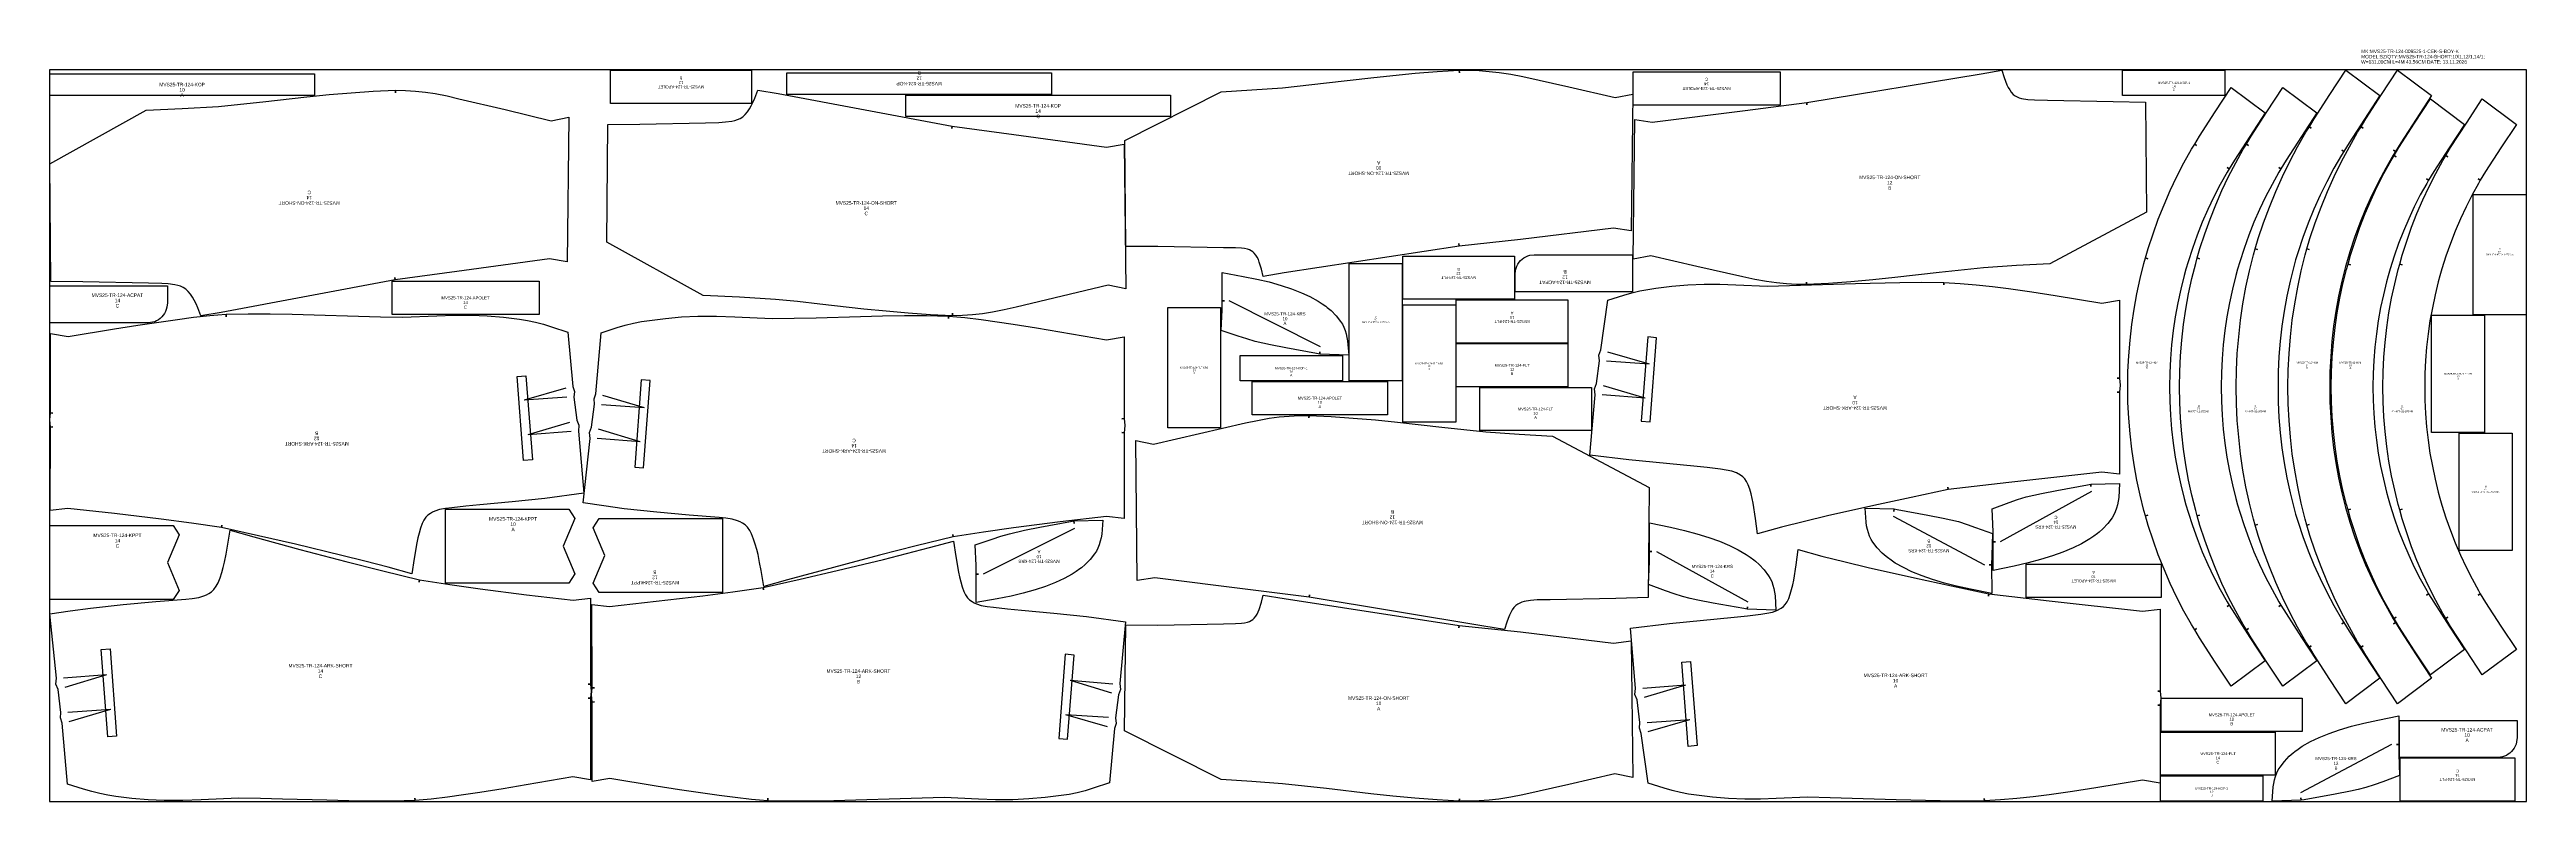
# Model space of a CAD drawing. Header units: centimetres. Extents: x 0 to 444, y 0 to 135.
import ezdxf
from ezdxf.enums import TextEntityAlignment as Align

# ---------------------------------------------------------------- set-up
doc = ezdxf.new("R2010")
doc.units = ezdxf.units.CM

msp = doc.modelspace()

# ---------------------------------------------------------------- linework, layer by layer
at = {"layer": 'T001L001'}
for points in [[(0, 0), (443.557653, 0), (443.557653, 130.997958), (0, 130.997958), (0, 0)], [(0.04318, 126.453898), (0.04318, 130.319778), (47.431959, 130.319778), (47.431959, 126.453898), (0.04318, 126.453898)], [(113.083338, 130.944618), (125.714758, 130.944618), (125.714758, 124.978158), (113.083338, 124.978158), (100.449378, 124.975618), (100.449378, 130.942078), (113.083338, 130.944618)], [(179.438297, 130.487418), (179.438297, 126.618998), (132.049518, 126.618998), (132.049518, 130.487418), (179.438297, 130.487418)], [(192.534537, 118.348758), (209.816697, 127.093978), (215.298017, 127.434338), (220.776797, 127.820418), (228.693977, 128.691638), (236.606076, 129.608578), (240.563396, 130.025138), (244.525796, 130.401058), (248.488196, 130.716018), (252.458216, 130.939538), (252.470916, 130.497578), (252.458216, 130.939538), (254.238756, 130.944618), (256.019296, 130.878578), (257.794756, 130.756658), (259.567676, 130.576318), (261.706356, 130.241038), (263.834876, 129.814318), (272.097496, 127.988058), (280.342336, 126.062738), (283.507176, 126.697738), (283.222696, 102.207058), (280.068016, 102.674418), (263.433556, 100.642418), (252.409956, 99.458779), (252.356616, 99.898198), (252.409956, 99.458779), (221.071437, 94.658179), (217.317317, 94.028259), (217.017597, 95.331279), (216.639137, 96.606359), (216.466417, 97.038159), (216.260677, 97.452179), (216.021917, 97.840799), (215.739977, 98.196399), (215.473277, 98.427539), (215.176097, 98.618039), (214.861137, 98.778059), (214.530937, 98.894899), (214.005157, 99.001579), (213.474297, 99.075239), (212.402417, 99.153979), (210.233257, 99.171759), (198.493377, 99.415599), (192.714877, 99.377499), (192.534537, 118.348758)], [(375.495814, 105.529378), (358.226355, 96.301559), (352.262435, 95.956119), (346.301055, 95.562419), (338.381335, 94.711519), (330.466695, 93.814899), (326.509375, 93.413579), (322.546975, 93.060519), (318.579495, 92.770959), (314.609475, 92.585539), (314.604395, 93.027499), (314.609475, 92.585539), (312.826395, 92.608399), (311.043315, 92.712539), (309.262775, 92.870019), (307.487315, 93.090999), (305.356255, 93.471999), (303.240435, 93.934279), (294.985436, 95.806259), (286.743136, 97.739199), (283.575756, 97.091499), (283.860236, 122.156218), (287.014916, 121.681238), (303.639215, 123.766578), (314.660275, 125.171198), (314.718695, 124.734318), (314.660275, 125.171198), (345.932755, 130.324858), (349.625915, 130.944618), (350.032315, 129.623818), (350.260915, 128.973578), (350.517455, 128.336038), (350.748595, 127.868678), (351.012755, 127.419098), (351.309935, 127.002538), (351.655375, 126.629158), (351.990655, 126.385318), (352.356415, 126.189738), (352.739955, 126.029718), (353.138735, 125.915418), (354.289355, 125.737618), (355.452675, 125.646178), (357.799635, 125.592838), (369.554754, 125.359158), (375.315474, 125.214378), (375.495814, 105.529378)], [(296.750736, 130.655058), (309.910475, 130.652518), (309.910475, 124.686058), (296.750736, 124.688598), (283.590996, 124.688598), (283.590996, 130.655058), (296.750736, 130.655058)], [(380.408174, 126.413258), (371.246394, 126.413258), (371.246394, 130.944618), (380.408174, 130.944618), (389.567414, 130.944618), (389.567414, 126.413258), (380.408174, 126.413258)], [(399.067014, 74.228959), (399.110194, 71.495919), (399.239734, 68.767959), (399.460714, 66.045079), (399.770594, 63.332359), (400.166834, 60.632339), (400.651974, 57.947559), (401.226014, 55.283099), (401.886414, 52.641499), (402.224234, 51.450239), (402.645874, 50.040539), (403.512014, 47.454819), (404.464514, 44.899579), (405.498294, 42.379899), (406.613354, 39.900859), (407.809694, 37.462459), (409.084774, 35.067239), (410.438594, 32.72028), (410.844994, 32.0675), (410.491934, 31.82874), (410.844994, 32.0675), (411.779714, 30.52572), (414.527994, 26.27884), (417.309294, 22.05736), (411.213294, 17.5133), (408.360874, 21.84654), (405.541474, 26.20264), (404.677874, 27.62758), (405.030934, 27.86634), (404.677874, 27.62758), (404.065734, 28.61564), (402.582374, 31.19374), (401.185374, 33.825179), (399.874734, 36.504879), (398.650454, 39.230299), (397.517614, 41.998899), (396.476214, 44.805599), (395.528794, 47.647859), (394.987774, 49.463959), (395.389094, 49.593499), (394.987774, 49.463959), (394.682974, 50.538379), (393.956534, 53.439059), (393.329154, 56.365139), (392.795754, 59.308999), (392.361414, 62.273179), (392.021054, 65.250059), (391.779754, 68.237099), (391.637514, 71.231759), (391.591794, 74.228959), (391.637514, 77.223619), (391.779754, 80.220819), (392.021054, 83.207859), (392.361414, 86.184739), (392.795754, 89.146379), (393.329154, 92.092779), (393.956534, 95.018859), (394.682974, 97.916999), (394.987774, 98.993959), (395.389094, 98.864419), (394.987774, 98.993959), (395.528794, 100.810058), (396.476214, 103.652318), (397.517614, 106.459018), (398.650454, 109.227618), (399.874734, 111.953038), (401.185374, 114.632738), (402.582374, 117.264178), (404.065734, 119.842278), (404.677874, 120.830338), (405.030934, 120.591578), (404.677874, 120.830338), (405.541474, 122.255278), (408.360874, 126.611378), (411.213294, 130.944618), (417.309294, 126.400558), (414.527994, 122.176538), (411.779714, 117.932198), (410.844994, 116.390418), (410.491934, 116.629178), (410.844994, 116.390418), (410.438594, 115.737638), (409.084774, 113.390678), (407.809694, 110.995458), (406.613354, 108.557058), (405.498294, 106.078018), (404.464514, 103.558338), (403.512014, 101.003098), (402.645874, 98.417379), (402.224234, 97.007679), (401.886414, 95.816419), (401.226014, 93.174819), (400.651974, 90.510359), (400.166834, 87.825579), (399.770594, 85.125559), (399.460714, 82.412839), (399.239734, 79.689959), (399.110194, 76.961999), (399.067014, 74.228959)], [(408.327854, 74.228959), (408.368494, 71.495919), (408.500574, 68.767959), (408.719014, 66.045079), (409.028894, 63.332359), (409.425134, 60.632339), (409.912814, 57.947559), (410.484314, 55.283099), (411.144714, 52.641499), (411.482534, 51.450239), (411.904174, 50.040539), (412.772854, 47.454819), (413.722814, 44.899579), (414.756594, 42.379899), (415.871654, 39.900859), (417.067994, 37.462459), (418.345614, 35.067239), (419.696894, 32.72028), (420.105834, 32.0675), (419.750234, 31.82874), (420.105834, 32.0675), (421.038014, 30.52572), (423.786294, 26.27884), (426.567594, 22.05736), (420.474134, 17.5133), (417.619174, 21.84654), (414.799774, 26.20264), (413.936174, 27.62758), (414.289234, 27.86634), (413.936174, 27.62758), (413.324034, 28.61564), (411.840674, 31.19374), (410.443674, 33.825179), (409.133034, 36.504879), (407.911294, 39.230299), (406.778454, 41.998899), (405.737054, 44.805599), (404.787094, 47.647859), (404.246074, 49.463959), (404.649934, 49.593499), (404.246074, 49.463959), (403.941274, 50.538379), (403.217374, 53.439059), (402.587454, 56.365139), (402.056594, 59.308999), (401.619714, 62.273179), (401.281894, 65.250059), (401.040594, 68.237099), (400.895814, 71.231759), (400.850094, 74.228959), (400.895814, 77.223619), (401.040594, 80.220819), (401.281894, 83.207859), (401.619714, 86.184739), (402.056594, 89.146379), (402.587454, 92.092779), (403.217374, 95.018859), (403.941274, 97.916999), (404.246074, 98.993959), (404.649934, 98.864419), (404.246074, 98.993959), (404.787094, 100.810058), (405.737054, 103.652318), (406.778454, 106.459018), (407.911294, 109.227618), (409.133034, 111.953038), (410.443674, 114.632738), (411.840674, 117.264178), (413.324034, 119.842278), (413.936174, 120.830338), (414.289234, 120.591578), (413.936174, 120.830338), (414.799774, 122.255278), (417.619174, 126.611378), (420.474134, 130.944618), (426.567594, 126.400558), (423.786294, 122.176538), (421.038014, 117.932198), (420.105834, 116.390418), (419.750234, 116.629178), (420.105834, 116.390418), (419.696894, 115.737638), (418.345614, 113.390678), (417.067994, 110.995458), (415.871654, 108.557058), (414.756594, 106.078018), (413.722814, 103.558338), (412.772854, 101.003098), (411.904174, 98.417379), (411.482534, 97.007679), (411.144714, 95.816419), (410.484314, 93.174819), (409.912814, 90.510359), (409.425134, 87.825579), (409.028894, 85.125559), (408.719014, 82.412839), (408.500574, 79.689959), (408.368494, 76.961999), (408.327854, 74.228959)], [(0.03556, 114.195858), (17.29994, 123.774198), (23.77948, 124.081538), (30.25648, 124.454918), (34.218879, 124.856238), (38.176199, 125.300738), (46.095919, 126.184658), (50.053239, 126.585978), (54.015639, 126.933958), (57.980579, 127.210818), (61.950599, 127.375918), (61.955679, 126.933958), (61.950599, 127.375918), (63.741299, 127.330198), (65.526919, 127.203198), (67.307459, 127.015238), (69.082919, 126.763778), (71.208899, 126.349758), (73.322179, 125.856998), (81.572099, 123.901198), (89.809319, 121.892058), (92.974159, 122.575318), (92.692219, 96.669859), (89.537539, 97.175319), (72.920859, 94.924879), (61.907419, 93.411039), (61.843919, 93.847919), (61.907419, 93.411039), (30.75686, 87.591899), (27.11196, 86.982299), (26.55824, 88.407239), (26.25598, 89.103199), (25.9207, 89.783919), (25.60066, 90.337639), (25.23744, 90.863419), (24.83612, 91.348559), (24.38146, 91.772739), (23.93188, 92.044519), (23.45182, 92.255339), (22.95144, 92.417899), (22.43582, 92.534739), (21.26996, 92.687139), (20.09648, 92.768419), (17.73428, 92.821759), (5.98424, 93.055439), (0.21336, 93.126559), (0.03556, 114.195858)], [(99.786439, 100.177598), (99.964238, 121.246898), (105.732578, 121.318018), (117.485158, 121.551698), (119.847358, 121.605038), (121.020838, 121.686318), (122.186698, 121.838718), (122.699778, 121.955558), (123.202698, 122.118118), (123.682758, 122.328938), (124.132338, 122.600718), (124.586998, 123.024898), (124.988318, 123.510038), (125.351538, 124.035818), (125.671578, 124.589538), (126.006858, 125.270258), (126.309118, 125.966218), (126.862838, 127.391158), (130.505198, 126.781558), (161.658298, 120.962418), (161.594798, 120.525538), (161.658298, 120.962418), (172.671737, 119.448578), (189.288417, 117.198138), (192.440557, 117.703598), (192.725037, 91.798139), (189.560197, 92.481399), (181.320437, 90.472259), (173.073057, 88.516459), (170.959777, 88.023699), (168.833797, 87.609679), (167.058337, 87.358219), (165.275258, 87.170259), (163.489638, 87.043259), (161.701478, 86.997539), (161.704018, 87.439499), (161.701478, 86.997539), (157.731458, 87.162639), (153.766518, 87.439499), (149.804118, 87.787479), (145.844258, 88.188799), (137.927078, 89.072719), (133.969758, 89.517219), (130.007358, 89.918539), (123.530358, 90.291919), (117.050818, 90.599259), (99.786439, 100.177598)], [(153.334718, 122.643898), (153.334718, 126.509778), (200.723497, 126.509778), (200.723497, 122.643898), (153.334718, 122.643898)], [(379.630934, 74.231499), (379.671574, 71.701659), (379.796034, 69.176899), (380.004314, 66.657219), (380.291334, 64.147699), (380.662174, 61.648339), (381.114294, 59.164219), (381.647694, 56.697879), (382.262374, 54.251859), (382.579874, 53.139339), (382.955794, 51.828699), (383.727954, 49.433479), (384.576314, 47.066199), (385.503414, 44.731939), (386.506714, 42.433239), (387.583674, 40.170099), (388.734294, 37.947599), (389.956034, 35.768279), (390.319254, 35.166299), (389.966194, 34.930079), (390.319254, 35.166299), (391.248894, 33.634679), (393.997174, 29.3878), (396.778474, 25.16632), (390.685014, 20.62226), (387.830054, 24.95296), (385.010654, 29.3116), (384.144514, 30.74162), (384.497574, 30.98038), (384.144514, 30.74162), (383.580634, 31.6738), (382.226814, 34.084259), (380.954274, 36.542979), (379.763014, 39.047419), (378.653034, 41.592499), (377.626874, 44.175679), (376.687074, 46.791879), (375.833634, 49.443639), (375.351034, 51.130199), (375.754894, 51.257199), (375.351034, 51.130199), (375.066554, 52.123339), (374.385834, 54.830979), (373.796554, 57.558939), (373.296174, 60.307219), (372.887234, 63.073279), (372.567194, 65.849499), (372.338594, 68.638419), (372.201434, 71.432419), (372.155714, 74.231499), (372.201434, 77.028039), (372.338594, 79.824579), (372.567194, 82.610959), (372.887234, 85.389719), (373.296174, 88.155779), (373.796554, 90.904059), (374.385834, 93.632019), (375.066554, 96.339659), (375.351034, 97.332799), (375.754894, 97.205799), (375.351034, 97.332799), (375.833634, 99.019359), (376.687074, 101.668578), (377.626874, 104.287318), (378.653034, 106.870498), (379.763014, 109.415578), (380.954274, 111.920018), (382.226814, 114.378738), (383.580634, 116.789198), (384.144514, 117.721378), (384.497574, 117.482618), (384.144514, 117.721378), (385.010654, 119.151398), (387.830054, 123.507498), (390.685014, 127.840738), (396.778474, 123.296678), (393.997174, 119.075198), (391.248894, 114.828318), (390.319254, 113.296698), (389.966194, 113.532918), (390.319254, 113.296698), (389.956034, 112.694718), (388.734294, 110.515398), (387.583674, 108.292898), (386.506714, 106.029758), (385.503414, 103.731058), (384.576314, 101.396798), (383.727954, 99.029519), (382.955794, 96.634299), (382.579874, 95.321119), (382.262374, 94.211139), (381.647694, 91.765119), (381.114294, 89.298779), (380.662174, 86.814659), (380.291334, 84.315299), (380.004314, 81.805779), (379.796034, 79.286099), (379.671574, 76.761339), (379.630934, 74.231499)], [(388.891774, 74.231499), (388.932414, 71.701659), (389.056874, 69.176899), (389.262614, 66.657219), (389.552174, 64.147699), (389.923014, 61.648339), (390.375134, 59.164219), (390.908534, 56.697879), (391.520674, 54.251859), (391.840714, 53.139339), (392.214094, 51.828699), (392.986254, 49.433479), (393.837154, 47.066199), (394.764254, 44.731939), (395.765014, 42.433239), (396.841974, 40.170099), (397.992594, 37.947599), (399.216874, 35.768279), (399.580094, 35.166299), (399.224494, 34.930079), (399.580094, 35.166299), (400.509734, 33.634679), (403.255474, 29.3878), (406.039314, 25.16632), (399.943314, 20.62226), (397.088354, 24.95296), (394.268954, 29.3116), (393.402814, 30.74162), (393.758414, 30.98038), (393.402814, 30.74162), (392.838934, 31.6738), (391.487654, 34.084259), (390.212574, 36.542979), (389.021314, 39.047419), (387.911334, 41.592499), (386.887714, 44.175679), (385.947914, 46.791879), (385.091934, 49.443639), (384.609334, 51.130199), (385.013194, 51.257199), (384.609334, 51.130199), (384.324854, 52.123339), (383.646674, 54.830979), (383.057394, 57.558939), (382.557014, 60.307219), (382.145534, 63.073279), (381.825494, 65.849499), (381.596894, 68.638419), (381.459734, 71.432419), (381.414014, 74.231499), (381.459734, 77.028039), (381.596894, 79.824579), (381.825494, 82.610959), (382.145534, 85.389719), (382.557014, 88.155779), (383.057394, 90.904059), (383.646674, 93.632019), (384.324854, 96.339659), (384.609334, 97.332799), (385.013194, 97.205799), (384.609334, 97.332799), (385.091934, 99.019359), (385.947914, 101.668578), (386.887714, 104.287318), (387.911334, 106.870498), (389.021314, 109.415578), (390.212574, 111.920018), (391.487654, 114.378738), (392.838934, 116.789198), (393.402814, 117.721378), (393.758414, 117.482618), (393.402814, 117.721378), (394.268954, 119.151398), (397.088354, 123.507498), (399.943314, 127.840738), (406.039314, 123.296678), (403.255474, 119.075198), (400.509734, 114.828318), (399.580094, 113.296698), (399.224494, 113.532918), (399.580094, 113.296698), (399.216874, 112.694718), (397.992594, 110.515398), (396.841974, 108.292898), (395.765014, 106.029758), (394.764254, 103.731058), (393.837154, 101.396798), (392.986254, 99.029519), (392.214094, 96.634299), (391.840714, 95.321119), (391.520674, 94.211139), (390.908534, 91.765119), (390.375134, 89.298779), (389.923014, 86.814659), (389.552174, 84.315299), (389.262614, 81.805779), (389.056874, 79.286099), (388.932414, 76.761339), (388.891774, 74.231499)], [(416.072314, 74.228959), (416.107874, 71.843899), (416.219634, 69.461379), (416.410134, 67.086479), (416.676834, 64.721739), (417.022274, 62.364619), (417.443914, 60.022739), (417.941754, 57.698639), (418.515794, 55.392319), (418.812974, 54.340759), (419.160954, 53.085999), (419.877234, 50.802539), (420.667174, 48.544479), (421.530774, 46.319439), (422.465494, 44.124879), (423.471334, 41.963339), (424.548294, 39.842439), (425.693834, 37.759639), (426.031654, 37.193219), (425.676054, 36.956999), (426.031654, 37.193219), (426.958754, 35.664139), (429.704494, 31.41726), (432.488334, 27.19578), (426.392334, 22.65172), (423.537374, 26.98496), (420.717974, 31.34106), (419.849294, 32.77616), (420.204894, 33.01238), (419.849294, 32.77616), (419.315894, 33.670239), (418.045894, 35.971479), (416.849554, 38.318439), (415.731954, 40.706039), (414.693094, 43.131739), (413.735514, 45.595539), (412.856674, 48.092359), (412.061654, 50.617119), (411.614614, 52.219859), (412.018474, 52.344319), (411.614614, 52.219859), (411.345374, 53.164739), (410.702754, 55.742839), (410.141414, 58.343799), (409.668974, 60.962539), (409.280354, 63.599059), (408.980634, 66.245739), (408.764734, 68.902579), (408.637734, 71.564499), (408.597094, 74.228959), (408.637734, 76.893419), (408.764734, 79.555339), (408.980634, 82.212179), (409.280354, 84.858859), (409.668974, 87.495379), (410.141414, 90.114119), (410.702754, 92.715079), (411.345374, 95.293179), (411.614614, 96.238059), (412.018474, 96.113599), (411.614614, 96.238059), (412.061654, 97.840799), (412.856674, 100.365558), (413.735514, 102.862378), (414.693094, 105.326178), (415.731954, 107.751878), (416.849554, 110.139478), (418.045894, 112.486438), (419.315894, 114.787678), (419.849294, 115.681758), (420.204894, 115.445538), (419.849294, 115.681758), (420.717974, 117.116858), (423.537374, 121.472958), (426.392334, 125.806198), (432.488334, 121.262138), (429.704494, 117.040658), (426.958754, 112.793778), (426.031654, 111.264698), (425.676054, 111.500918), (426.031654, 111.264698), (425.693834, 110.695738), (424.548294, 108.615478), (423.471334, 106.492038), (422.465494, 104.333038), (421.530774, 102.138478), (420.667174, 99.913438), (419.877234, 97.655379), (419.160954, 95.371919), (418.812974, 94.117159), (418.515794, 93.065599), (417.941754, 90.759279), (417.443914, 88.435179), (417.022274, 86.093299), (416.676834, 83.736179), (416.410134, 81.371439), (416.219634, 78.993999), (416.107874, 76.614019), (416.072314, 74.228959)], [(425.333154, 74.226419), (425.368714, 71.841359), (425.480474, 69.461379), (425.670974, 67.086479), (425.937674, 64.719199), (426.283114, 62.364619), (426.702214, 60.020199), (427.202594, 57.696099), (427.774094, 55.389779), (428.073814, 54.338219), (428.421794, 53.083459), (429.138074, 50.799999), (429.928014, 48.544479), (430.789074, 46.316899), (431.726334, 44.122339), (432.732174, 41.963339), (433.809133, 39.842439), (434.954673, 37.759639), (435.292493, 37.190679), (434.936893, 36.956999), (435.292493, 37.190679), (436.217053, 35.661599), (438.965333, 31.41726), (441.746633, 27.19578), (435.653173, 22.64918), (432.798214, 26.98242), (429.978814, 31.34106), (429.110134, 32.77616), (429.465734, 33.01238), (429.110134, 32.77616), (428.576734, 33.667699), (427.306734, 35.968939), (426.110394, 38.315899), (424.992794, 40.703499), (423.953934, 43.131739), (422.996354, 45.595539), (422.117514, 48.089819), (421.322494, 50.617119), (420.875454, 52.217319), (421.279314, 52.341779), (420.875454, 52.217319), (420.606214, 53.162199), (419.961054, 55.742839), (419.402254, 58.341259), (418.929814, 60.962539), (418.541194, 63.596519), (418.238934, 66.243199), (418.025574, 68.900039), (417.898574, 71.564499), (417.857934, 74.226419), (417.898574, 76.890879), (418.025574, 79.555339), (418.238934, 82.212179), (418.541194, 84.858859), (418.929814, 87.492839), (419.402254, 90.114119), (419.961054, 92.712539), (420.606214, 95.293179), (420.875454, 96.238059), (421.279314, 96.111059), (420.875454, 96.238059), (421.322494, 97.838259), (422.117514, 100.365558), (422.996354, 102.859838), (423.953934, 105.323638), (424.992794, 107.751878), (426.110394, 110.139478), (427.306734, 112.483898), (428.576734, 114.787678), (429.110134, 115.679218), (429.465734, 115.442998), (429.110134, 115.679218), (429.978814, 117.114318), (432.798214, 121.472958), (435.653173, 125.806198), (441.746633, 121.259598), (438.965333, 117.038118), (436.217053, 112.791238), (435.292493, 111.264698), (434.936893, 111.498378), (435.292493, 111.264698), (434.954673, 110.695738), (433.809133, 108.612938), (432.732174, 106.492038), (431.726334, 104.333038), (430.789074, 102.138478), (429.928014, 99.910898), (429.138074, 97.655379), (428.421794, 95.369379), (428.073814, 94.117159), (427.774094, 93.065599), (427.202594, 90.759279), (426.702214, 88.432639), (426.283114, 86.090759), (425.937674, 83.736179), (425.670974, 81.368899), (425.480474, 78.993999), (425.368714, 76.614019), (425.333154, 74.226419)], [(443.506853, 108.722158), (443.506853, 87.175339), (434.030113, 87.175339), (434.030113, 108.722158), (443.506853, 108.722158)], [(262.336276, 97.675699), (262.336276, 89.941399), (242.328696, 89.941399), (242.328696, 97.675699), (262.336276, 97.675699)], [(262.432796, 91.269819), (262.432796, 94.330519), (262.519156, 95.125539), (262.623296, 95.509079), (262.770616, 95.879919), (262.953496, 96.230439), (263.174476, 96.558099), (263.431016, 96.855279), (263.712956, 97.121979), (264.025376, 97.353119), (264.358116, 97.548699), (264.711176, 97.701099), (265.076936, 97.810319), (265.833856, 97.901759), (283.491936, 97.901759), (283.491936, 91.269819), (262.432796, 91.269819)], [(74.495659, 87.208359), (61.335919, 87.208359), (61.335919, 93.174819), (74.495659, 93.174819), (87.655399, 93.177359), (87.655399, 87.210899), (74.495659, 87.208359)], [(209.971637, 94.721679), (213.730837, 94.043499), (216.220037, 93.553279), (218.389197, 93.032579), (220.538037, 92.425519), (222.382077, 91.818459), (224.193097, 91.114879), (225.706937, 90.411299), (227.180137, 89.616279), (227.904037, 89.131139), (228.549197, 88.681559), (228.818437, 88.480899), (229.511857, 87.896699), (230.390697, 86.974679), (231.188257, 85.976459), (231.510837, 85.478619), (231.777537, 84.945219), (232.001057, 84.343239), (232.186477, 83.728559), (232.343957, 83.101179), (232.460797, 82.466179), (232.653837, 79.938879), (227.456997, 80.091279), (227.502717, 80.530699), (227.456997, 80.091279), (226.890577, 80.205579), (221.388937, 81.211419), (218.645737, 81.754979), (215.917777, 82.377279), (214.381077, 82.829399), (212.854537, 83.324699), (209.814157, 84.361019), (209.966557, 88.071959), (209.991957, 89.639139), (210.413597, 89.636599), (209.991957, 89.639139), (209.971637, 94.721679)], [(242.229636, 96.321879), (242.229636, 75.328779), (232.752897, 75.328779), (232.752897, 96.321879), (242.229636, 96.321879)], [(21.10486, 92.354399), (21.10486, 89.293699), (21.02104, 88.501219), (20.91436, 88.115139), (20.76958, 87.746839), (20.58416, 87.396319), (20.36318, 87.068659), (20.10918, 86.771479), (19.8247, 86.504779), (19.51228, 86.273639), (19.17954, 86.078059), (18.82648, 85.925659), (18.46072, 85.813899), (17.7038, 85.724999), (0.04826, 85.724999), (0.04826, 92.354399), (21.10486, 92.354399)], [(227.594157, 81.414619), (211.256877, 89.631519)], [(251.805436, 67.927219), (242.331236, 67.927219), (242.331236, 88.922859), (251.805436, 88.922859), (251.805436, 67.927219)], [(251.904496, 89.832179), (271.912076, 89.832179), (271.912076, 82.097879), (251.904496, 82.097879), (251.904496, 89.832179)], [(275.833836, 62.009019), (276.758396, 72.804019), (276.641556, 73.888599), (277.047956, 74.823319), (277.540716, 78.935579), (277.464516, 79.923639), (277.776936, 80.868519), (279.031696, 89.781379), (281.894276, 90.683079), (283.331916, 91.102179), (284.784796, 91.455239), (286.207196, 91.714319), (287.639756, 91.932759), (290.512496, 92.270579), (293.397936, 92.511879), (296.288456, 92.643959), (297.703236, 92.656659), (299.120556, 92.631259), (301.952655, 92.532199), (307.621935, 92.308679), (311.571635, 92.379799), (315.521335, 92.499179), (323.420735, 92.755719), (331.320135, 92.958919), (335.269835, 92.999559), (339.216995, 92.948759), (339.201755, 92.506799), (339.216995, 92.948759), (342.122755, 92.776039), (345.023435, 92.514419), (347.919035, 92.201999), (350.812095, 91.836239), (354.992935, 91.249499), (359.166155, 90.606879), (367.507514, 89.260679), (370.664734, 89.753439), (370.677434, 75.826619), (370.255794, 75.806299), (370.677434, 75.826619), (370.796814, 74.559159), (370.679974, 73.291699), (370.258334, 73.312019), (370.679974, 73.291699), (370.690134, 58.630819), (367.530374, 58.968639), (350.834955, 57.147459), (339.991695, 55.849519), (339.925655, 56.286399), (339.991695, 55.849519), (333.347055, 54.455059), (326.710035, 53.027579), (318.406775, 51.145439), (314.266575, 50.164999), (310.133995, 49.138839), (305.846475, 47.947579), (305.501035, 50.683159), (305.071775, 53.403499), (304.899055, 54.251859), (304.695855, 55.092599), (304.457095, 55.920639), (304.172615, 56.733439), (303.903375, 57.294779), (303.563015, 57.807859), (303.220115, 58.158379), (302.831495, 58.450479), (302.066955, 58.846719), (301.259235, 59.133739), (300.238155, 59.349639), (299.204376, 59.489339), (296.816776, 59.796679), (294.424096, 60.055759), (282.803596, 61.155579), (275.833836, 62.009019)], [(95.676719, 55.232299), (88.673939, 54.274719), (82.854799, 53.677819), (77.030579, 53.129179), (74.521059, 52.890419), (72.016619, 52.613559), (70.932039, 52.484019), (69.860159, 52.275739), (69.004179, 51.983639), (68.592699, 51.798219), (68.193919, 51.582319), (67.772279, 51.277519), (67.403979, 50.906679), (67.033139, 50.368199), (66.741039, 49.778919), (66.431159, 48.933099), (66.166999, 48.069499), (65.940939, 47.193199), (65.747899, 46.306739), (65.272919, 43.538139), (64.879219, 40.754299), (60.612019, 41.937939), (56.484519, 43.009819), (52.349399, 44.046139), (44.063919, 46.057819), (37.439599, 47.576739), (30.80766, 49.060099), (30.88132, 49.494439), (30.80766, 49.060099), (25.39238, 49.837339), (19.97456, 50.576479), (11.64082, 51.541679), (3.29946, 52.450999), (0.1397, 52.100479), (0.1524, 67.048379), (0.57404, 67.071239), (0.1524, 67.048379), (0.03556, 68.315839), (0.15494, 69.585839), (0.57658, 69.562979), (0.15494, 69.585839), (0.1651, 83.799679), (3.32486, 83.296759), (11.66114, 84.653119), (15.83436, 85.308439), (20.01012, 85.923119), (22.90064, 86.339679), (25.79624, 86.715599), (28.69438, 87.035639), (30.14726, 87.165179), (31.60014, 87.259159), (31.61792, 86.817199), (31.60014, 87.259159), (35.549839, 87.342979), (39.499539, 87.325199), (43.449239, 87.254079), (47.401479, 87.144859), (55.303419, 86.895939), (59.255659, 86.779099), (63.207899, 86.707979), (69.352159, 86.964519), (72.423019, 87.076279), (73.957179, 87.101679), (75.491339, 87.086439), (78.386939, 86.951819), (81.274919, 86.702899), (84.152739, 86.352379), (85.585299, 86.126319), (87.007699, 85.851999), (88.470739, 85.476079), (89.915999, 85.029039), (92.793819, 84.063839), (93.685359, 74.317859), (93.987619, 73.405999), (93.913959, 72.417939), (94.404179, 68.305679), (94.813119, 67.370959), (94.696279, 66.286379), (95.676719, 55.232299)], [(95.587819, 53.479699), (96.791779, 65.013839), (96.674939, 66.085719), (97.081339, 67.020439), (97.574099, 71.132699), (97.500439, 72.120759), (97.800159, 73.030079), (98.775519, 83.949539), (101.658418, 84.876639), (103.106218, 85.308439), (104.569258, 85.674199), (105.994198, 85.940899), (107.426758, 86.164419), (110.302038, 86.517479), (113.187478, 86.768939), (116.080538, 86.906099), (117.744238, 86.921339), (119.407938, 86.890859), (122.732798, 86.763859), (129.387598, 86.471759), (133.339838, 86.532719), (137.294618, 86.641939), (145.199098, 86.870539), (149.148798, 86.964519), (153.101038, 87.020399), (157.050738, 87.017859), (161.000438, 86.913719), (160.980118, 86.471759), (161.000438, 86.913719), (162.455858, 86.807039), (163.906198, 86.664799), (166.806877, 86.316819), (169.699937, 85.910419), (172.590457, 85.465919), (176.766217, 84.810599), (180.934357, 84.112099), (189.268097, 82.676999), (192.427857, 83.210399), (192.438017, 68.574919), (192.016377, 68.552059), (192.438017, 68.574919), (192.557397, 67.307459), (192.440557, 66.039999), (192.018917, 66.060319), (192.440557, 66.039999), (192.453257, 50.670459), (189.293497, 51.051459), (180.962297, 50.063399), (172.638717, 49.016919), (167.223437, 48.224439), (161.815778, 47.393859), (161.737038, 47.828199), (161.815778, 47.393859), (155.214318, 45.775879), (148.620478, 44.124879), (140.368018, 41.922699), (132.128258, 39.664639), (127.888998, 38.488619), (127.421638, 41.353739), (127.162558, 42.781219), (126.870458, 44.201079), (126.641858, 45.145959), (126.380238, 46.083219), (126.077978, 47.002699), (125.724918, 47.901859), (125.392178, 48.539399), (124.975618, 49.118519), (124.559058, 49.517299), (124.089158, 49.842419), (123.652278, 50.065939), (123.200158, 50.258979), (122.267978, 50.551079), (121.112278, 50.749199), (119.941338, 50.863499), (114.559078, 51.287679), (108.722158, 51.815999), (102.892858, 52.435759), (99.237799, 52.938679), (95.587819, 53.479699)], [(209.715097, 66.913759), (200.238357, 66.913759), (200.238357, 88.460579), (209.715097, 88.460579), (209.715097, 66.913759)], [(426.580294, 66.070479), (426.580294, 87.066119), (436.057033, 87.066119), (436.057033, 66.070479), (426.580294, 66.070479)], [(222.361757, 75.328779), (213.202517, 75.328779), (213.202517, 79.857599), (222.361757, 79.857599), (231.523537, 79.857599), (231.523537, 75.328779), (222.361757, 75.328779)], [(271.912076, 74.251819), (251.904496, 74.251819), (251.904496, 81.986119), (271.912076, 81.986119), (271.912076, 74.251819)], [(279.008836, 80.551019), (286.473896, 78.374239)], [(286.186876, 83.179919), (285.031176, 68.115179)], [(287.761676, 83.045299), (286.186876, 83.179919)], [(286.605976, 67.980559), (287.761676, 83.045299)], [(83.746339, 76.108559), (85.321139, 76.240639)], [(84.902039, 61.043819), (83.746339, 76.108559)], [(85.321139, 76.240639), (86.476839, 61.175899)], [(105.968798, 75.504039), (104.810558, 59.888119)], [(107.541058, 75.369419), (105.968798, 75.504039)], [(278.810716, 78.905099), (286.473896, 78.374239)], [(92.443299, 74.033379), (84.980779, 71.856599)], [(92.643959, 72.387459), (84.980779, 71.856599)], [(98.844099, 71.102219), (106.507278, 70.571359)], [(99.044759, 72.748139), (106.507278, 70.571359)], [(106.385358, 59.753499), (107.541058, 75.369419)], [(227.487477, 69.250559), (215.381837, 69.250559), (215.381837, 75.217019), (227.487477, 75.217019), (239.593116, 75.219559), (239.595656, 69.253099), (227.490017, 69.250559)], [(256.110736, 66.405759), (256.110736, 74.142599), (276.115776, 74.142599), (276.115776, 66.405759), (256.110736, 66.405759)], [(285.711896, 72.214739), (278.028396, 72.819259)], [(285.711896, 72.214739), (278.277316, 74.457559)], [(85.740239, 65.697099), (93.174819, 67.939919)], [(105.745278, 64.411859), (98.313239, 66.654679)], [(286.428176, 56.197499), (286.247836, 36.515039), (280.487116, 36.370259), (268.731996, 36.136579), (266.385036, 36.083239), (265.221716, 35.991799), (264.068556, 35.813999), (263.672316, 35.697159), (263.288776, 35.539679), (262.923016, 35.344099), (262.587736, 35.100259), (262.242296, 34.726879), (261.945116, 34.307779), (261.680956, 33.860739), (261.449816, 33.390839), (261.193276, 32.75584), (260.964676, 32.1056), (260.555736, 30.7848), (256.865116, 31.40202), (225.590097, 36.558219), (225.648517, 36.995099), (225.590097, 36.558219), (214.571577, 37.960299), (197.947277, 40.048179), (194.792597, 39.570659), (194.508117, 64.637919), (197.675497, 63.990219), (205.917797, 65.923159), (214.172797, 67.792599), (216.288617, 68.254879), (218.419677, 68.638419), (220.195137, 68.856859), (221.973137, 69.016879), (223.756217, 69.118479), (225.541837, 69.141339), (225.536757, 68.699379), (225.541837, 69.141339), (229.511857, 68.958459), (233.476796, 68.668899), (237.439196, 68.315839), (241.399056, 67.911979), (249.313696, 67.015359), (257.233416, 66.166999), (263.194796, 65.773299), (269.158716, 65.427859), (286.428176, 56.197499)], [(285.031176, 68.115179), (286.605976, 67.980559)], [(85.740239, 65.697099), (93.426279, 66.301619)], [(105.745278, 64.411859), (98.061779, 65.016379)], [(431.515514, 65.961259), (440.992253, 65.961259), (440.992253, 44.965619), (431.515514, 44.965619), (431.515514, 65.961259)], [(86.476839, 61.175899), (84.902039, 61.043819)], [(104.810558, 59.888119), (106.385358, 59.753499)], [(348.038415, 41.358819), (348.061275, 46.476919), (348.482915, 46.479459), (348.061275, 46.476919), (348.040955, 48.293019), (347.888555, 52.392579), (350.916235, 53.522879), (352.437695, 54.058819), (353.974395, 54.541419), (355.333295, 54.876699), (356.699815, 55.178959), (359.445555, 55.717439), (364.959895, 56.705499), (365.526315, 56.819799), (365.572035, 56.380379), (365.526315, 56.819799), (370.690134, 56.969659), (370.560594, 54.422039), (370.456454, 53.774339), (370.311674, 53.134259), (370.138954, 52.504339), (369.928134, 51.884579), (369.671594, 51.338479), (369.356634, 50.822859), (368.569234, 49.786539), (367.700554, 48.826419), (367.009674, 48.214279), (366.740434, 48.000919), (366.097815, 47.528479), (365.373915, 47.015399), (363.898175, 46.167039), (362.379255, 45.410119), (360.558075, 44.645579), (358.701335, 43.977559), (356.534715, 43.304459), (354.342695, 42.715179), (351.828095, 42.146219), (348.038415, 41.358819)], [(365.663475, 55.496459), (349.326195, 46.484539)], [(0.04826, 42.781219), (0.04826, 49.410619), (22.15896, 49.410619), (23.21052, 47.754539), (21.10486, 42.781219), (23.21052, 37.807899), (22.15896, 36.151819), (0.04826, 36.151819), (0.04826, 42.781219)], [(70.909179, 45.719999), (70.909179, 52.351939), (93.019879, 52.351939), (94.073979, 50.693319), (91.968319, 45.719999), (94.073979, 40.749219), (93.019879, 39.090599), (70.909179, 39.090599), (70.909179, 45.719999)], [(120.517918, 44.056299), (120.517918, 37.426899), (98.407219, 37.426899), (97.353119, 39.082979), (99.458779, 44.056299), (97.353119, 49.029619), (98.407219, 50.688239), (120.517918, 50.688239), (120.517918, 44.056299)], [(165.930578, 35.603179), (165.950898, 40.683179), (166.372538, 40.688259), (165.950898, 40.683179), (165.925498, 42.250359), (165.773098, 45.963839), (168.813477, 47.000159), (170.340017, 47.495459), (171.876717, 47.947579), (174.604677, 48.569879), (177.347877, 49.110899), (182.849517, 50.119279), (183.415937, 50.233579), (183.461657, 49.794159), (183.415937, 50.233579), (188.612777, 50.385979), (188.419737, 47.856139), (188.302897, 47.223679), (188.145417, 46.596299), (187.959997, 45.981619), (187.736477, 45.379639), (187.469777, 44.846239), (187.147197, 44.348399), (186.349637, 43.350179), (185.470797, 42.428159), (184.774837, 41.843959), (184.508137, 41.643299), (183.862977, 41.193719), (183.139077, 40.708579), (181.665877, 39.913559), (180.149497, 39.209979), (178.341017, 38.506399), (176.496977, 37.896799), (174.348137, 37.292279), (172.178977, 36.771579), (169.689777, 36.281359), (165.930578, 35.603179)], [(183.553097, 48.910239), (167.213277, 40.693339)], [(286.504376, 49.895759), (290.294056, 49.108359), (292.808656, 48.539399), (294.998136, 47.950119), (297.167296, 47.277019), (299.021496, 46.606459), (300.845215, 45.841919), (302.364135, 45.087539), (303.839875, 44.239179), (304.563775, 43.726099), (305.206395, 43.251119), (305.475635, 43.040299), (306.166515, 42.428159), (307.035195, 41.468039), (307.822595, 40.431719), (308.135015, 39.916099), (308.394095, 39.367459), (308.604915, 38.750239), (308.777635, 38.120319), (308.919875, 37.480239), (309.026555, 36.832539), (309.156095, 34.284919), (303.992275, 34.434779), (304.037995, 34.874199), (303.992275, 34.434779), (303.425855, 34.549079), (297.911516, 35.534599), (295.165776, 36.075619), (293.796716, 36.375339), (292.437816, 36.713159), (290.903656, 37.195759), (289.382196, 37.731699), (286.354516, 38.861999), (286.504376, 42.959019), (286.527236, 44.775119), (286.948876, 44.775119), (286.527236, 44.775119), (286.504376, 49.895759)], [(347.794575, 37.271959), (344.015055, 38.013639), (341.513155, 38.549579), (339.331295, 39.110919), (337.169755, 39.756079), (335.320635, 40.401239), (333.504535, 41.140379), (331.985615, 41.874439), (330.509875, 42.699939), (329.788515, 43.200319), (329.143355, 43.662599), (328.874115, 43.873419), (328.183235, 44.470319), (327.309475, 45.415199), (326.516995, 46.436279), (326.199495, 46.944279), (325.937875, 47.485299), (325.721975, 48.097439), (325.544175, 48.722279), (325.394315, 49.357279), (325.285095, 49.999899), (325.130155, 52.537359), (330.306675, 52.387499), (330.260955, 51.948079), (330.306675, 52.387499), (330.873095, 52.273199), (336.387435, 51.287679), (339.133175, 50.746659), (340.499695, 50.444399), (341.858595, 50.109119), (343.397835, 49.626519), (344.919295, 49.090579), (347.946975, 47.960279), (347.794575, 44.066459), (347.771715, 42.374819), (347.350075, 42.377359), (347.771715, 42.374819), (347.794575, 37.271959)], [(330.169515, 51.064159), (346.506795, 42.382439)], [(0.03556, 33.594039), (3.68554, 34.135059), (7.3406, 34.637979), (13.1699, 35.255199), (19.00682, 35.786059), (24.38908, 36.210239), (25.56002, 36.324539), (26.71572, 36.522659), (27.6479, 36.814759), (28.10002, 37.005259), (28.5369, 37.231319), (29.0068, 37.556439), (29.42336, 37.952679), (29.83992, 38.531799), (30.17266, 39.171879), (30.52572, 40.071039), (30.82798, 40.990519), (31.0896, 41.927779), (31.3182, 42.872659), (31.60776, 44.292519), (31.86938, 45.719999), (32.33674, 48.585119), (36.575999, 47.409099), (44.815759, 45.151039), (53.068219, 42.948859), (59.662059, 41.297859), (66.263519, 39.679879), (66.184779, 39.245539), (66.263519, 39.679879), (71.671179, 38.849299), (77.086459, 38.056819), (85.410039, 37.010339), (93.741239, 36.022279), (96.898459, 36.400739), (96.888299, 21.03374), (96.466659, 21.01342), (96.888299, 21.03374), (97.005139, 19.76628), (96.885759, 18.49882), (96.464119, 18.52168), (96.885759, 18.49882), (96.873059, 3.86334), (93.715839, 4.39674), (85.382099, 2.9591), (81.213959, 2.26314), (77.038199, 1.60782), (74.147679, 1.16078), (71.254619, 0.75692), (68.353939, 0.4064), (66.901059, 0.2667), (65.448179, 0.16002), (65.427859, 0.60198), (65.448179, 0.16002), (61.498479, 0.05334), (57.548779, 0.05334), (53.596539, 0.10922), (49.646839, 0.2032), (41.742359, 0.4318), (37.787579, 0.53848), (33.835339, 0.60198), (27.18054, 0.30734), (23.85314, 0.18288), (22.19198, 0.1524), (20.52828, 0.16764), (17.63522, 0.3048), (14.74724, 0.55626), (11.8745, 0.90932), (10.44194, 1.13284), (9.017, 1.39954), (7.55396, 1.7653), (6.10616, 2.19456), (3.22326, 3.12166), (2.2479, 14.04366), (1.94564, 14.95298), (2.02184, 15.94104), (1.52908, 20.0533), (1.12268, 20.98802), (1.23952, 22.0599), (0.03556, 33.594039)], [(192.674237, 32.16402), (191.693797, 21.10994), (191.810637, 20.02536), (191.404237, 19.09064), (190.911477, 14.97838), (190.985137, 13.99032), (190.685417, 13.07846), (189.791337, 3.33248), (186.916057, 2.36728), (185.468257, 1.92024), (184.005217, 1.54432), (182.582817, 1.27), (181.150257, 1.04394), (178.274977, 0.69342), (175.386997, 0.4445), (172.491397, 0.30988), (170.954697, 0.29464), (169.420537, 0.32004), (166.349678, 0.4318), (160.205418, 0.68834), (156.253178, 0.61722), (152.300938, 0.50038), (144.398998, 0.25146), (140.449298, 0.14224), (136.497058, 0.07112), (132.547358, 0.05334), (128.600198, 0.13716), (128.615438, 0.57912), (128.600198, 0.13716), (127.144778, 0.23114), (125.691898, 0.36068), (122.793758, 0.68072), (119.898158, 1.05664), (117.007638, 1.4732), (112.831878, 2.08788), (108.661198, 2.7432), (100.322378, 4.09956), (97.165159, 3.59664), (97.152459, 17.81048), (97.574099, 17.83334), (97.152459, 17.81048), (97.033079, 19.08048), (97.152459, 20.34794), (97.571559, 20.32508), (97.152459, 20.34794), (97.139759, 35.295839), (100.296978, 34.945319), (108.638338, 35.854639), (116.972078, 36.819839), (122.389898, 37.558979), (127.805178, 38.336219), (127.878838, 37.901879), (127.805178, 38.336219), (134.437118, 39.819579), (141.063978, 41.338499), (149.346918, 43.350179), (153.482038, 44.386499), (157.609538, 45.458379), (161.876738, 46.642019), (162.270438, 43.858179), (162.745418, 41.089579), (162.938458, 40.203119), (163.164518, 39.326819), (163.428678, 38.463219), (163.738558, 37.617399), (164.030658, 37.028119), (164.401498, 36.489639), (164.769798, 36.118799), (165.191438, 35.813999), (165.590218, 35.598099), (166.001698, 35.412679), (166.857677, 35.120579), (167.929557, 34.912299), (169.014137, 34.782759), (171.521117, 34.505899), (174.028097, 34.267139), (179.852317, 33.718499), (185.671457, 33.1216), (192.674237, 32.16402)], [(283.105856, 31.04134), (290.073076, 31.89732), (301.693575, 32.99714), (304.086255, 33.25622), (306.476395, 33.561019), (307.510175, 33.703259), (308.528715, 33.916619), (309.336435, 34.206179), (310.100975, 34.599879), (310.489595, 34.891979), (310.832495, 35.245039), (311.172855, 35.758119), (311.442095, 36.319459), (311.726575, 37.129719), (311.967875, 37.957759), (312.171075, 38.798499), (312.343795, 39.646859), (312.770515, 42.367199), (313.115955, 45.102779), (317.403475, 43.914059), (321.536055, 42.885359), (325.678795, 41.904919), (333.979515, 40.022779), (340.616535, 38.595299), (347.261175, 37.203379), (347.195135, 36.766499), (347.261175, 37.203379), (358.104435, 35.905439), (374.802394, 34.081719), (377.962154, 34.422079), (377.949454, 19.7612), (377.527814, 19.73834), (377.949454, 19.7612), (378.066294, 18.49374), (377.946914, 17.22374), (377.525274, 17.2466), (377.946914, 17.22374), (377.934214, 3.29692), (374.776994, 3.78968), (366.435634, 2.44348), (362.262415, 1.80086), (358.081575, 1.21666), (355.191055, 0.8509), (352.292915, 0.53594), (349.392235, 0.27686), (346.486475, 0.10414), (346.473775, 0.5461), (346.486475, 0.10414), (342.539315, 0.05334), (338.589615, 0.09398), (330.692755, 0.29464), (322.790815, 0.55372), (318.841115, 0.67056), (314.891415, 0.74422), (309.224675, 0.51816), (306.390035, 0.4191), (304.975255, 0.39624), (303.557935, 0.40894), (300.667415, 0.54102), (297.784516, 0.78232), (294.909236, 1.12014), (293.479216, 1.33604), (292.054276, 1.59512), (290.601396, 1.95072), (289.163756, 2.36982), (286.301176, 3.26898), (285.048956, 12.18438), (284.733996, 13.12926), (284.810196, 14.11732), (284.317436, 18.22704), (283.911036, 19.1643), (284.027876, 20.24888), (283.105856, 31.04134)], [(287.789616, 44.770039), (304.129435, 35.758119)], [(366.047015, 42.491659), (378.155194, 42.489119), (378.152654, 36.522659), (366.047015, 36.525199), (353.941375, 36.525199), (353.941375, 42.491659), (366.047015, 42.491659)], [(192.526917, 12.6492), (192.709797, 31.62046), (198.488297, 31.57982), (210.225637, 31.8262), (212.394797, 31.84398), (213.469217, 31.92272), (214.000077, 31.99638), (214.525857, 32.10306), (214.856057, 32.2199), (215.171017, 32.37992), (215.465657, 32.57042), (215.734897, 32.80156), (216.014297, 33.15716), (216.253057, 33.545779), (216.458797, 33.959799), (216.631517, 34.391599), (217.012517, 35.666679), (217.312237, 36.969699), (221.063817, 36.339779), (252.402336, 31.53918), (252.351536, 31.09976), (252.402336, 31.53918), (263.425936, 30.35554), (280.062936, 28.32354), (283.215076, 28.7909), (283.502096, 4.30022), (280.334716, 4.93522), (272.089876, 3.0099), (263.827256, 1.1811), (261.701276, 0.75692), (259.560056, 0.42164), (257.789676, 0.2413), (256.011676, 0.11938), (254.231136, 0.05334), (252.453136, 0.05842), (252.463296, 0.50038), (252.453136, 0.05842), (248.483116, 0.28194), (244.518176, 0.5969), (240.558316, 0.97282), (236.600996, 1.38938), (228.686357, 2.30632), (220.769177, 3.17754), (215.292937, 3.56362), (209.811617, 3.90398), (192.526917, 12.6492)], [(9.2583, 27.18562), (10.8331, 27.32024)], [(10.414, 11.5697), (9.2583, 27.18562)], [(10.8331, 27.32024), (11.9888, 11.70178)], [(10.19302, 22.66188), (2.50952, 22.05736)], [(10.19302, 22.66188), (2.75844, 20.41906)], [(181.902097, 26.3525), (180.743857, 11.28776)], [(183.474357, 26.22042), (181.902097, 26.3525)], [(182.318657, 11.15568), (183.474357, 26.22042)], [(292.300656, 24.93772), (293.875456, 25.0698)], [(293.456356, 9.87298), (292.300656, 24.93772)], [(293.875456, 25.0698), (295.031156, 10.0076)], [(182.740297, 21.69922), (190.172337, 19.4564)], [(182.740297, 21.69922), (190.423797, 21.0947)], [(292.981376, 20.83562), (285.297876, 20.23364)], [(292.981376, 20.83562), (285.546796, 18.59534)], [(390.784074, 12.53744), (378.150114, 12.53998), (378.152654, 18.50644), (390.784074, 18.5039), (403.418034, 18.5039), (403.418034, 12.53744), (390.784074, 12.53744)], [(3.29184, 15.97152), (10.95502, 16.50238)], [(3.4925, 14.3256), (10.95502, 16.50238)], [(189.440817, 13.36294), (181.978297, 15.53972)], [(189.641477, 15.00886), (181.978297, 15.53972)], [(286.080196, 14.1478), (293.743376, 14.67866)], [(286.280856, 12.50188), (293.743376, 14.67866)], [(420.697654, 15.31874), (420.677334, 10.21588), (420.255694, 10.21334), (420.677334, 10.21588), (420.700194, 8.52424), (420.850054, 4.63296), (417.822374, 3.50266), (416.300914, 2.96418), (414.764214, 2.48412), (413.405314, 2.1463), (412.038794, 1.84658), (409.293054, 1.30556), (403.778714, 0.3175), (403.212294, 0.20574), (403.166574, 0.64516), (403.212294, 0.20574), (398.035774, 0.05334), (398.190714, 2.59334), (398.299934, 3.23596), (398.449794, 3.86842), (398.627594, 4.49326), (398.843494, 5.1054), (399.105114, 5.64642), (399.422614, 6.15442), (400.212554, 7.1755), (401.086314, 8.12038), (401.779734, 8.71982), (402.048974, 8.9281), (402.691594, 9.39038), (403.415494, 9.8933), (404.891234, 10.7188), (406.407614, 11.45286), (408.226254, 12.192), (410.075374, 12.83462), (412.234374, 13.47978), (414.416234, 14.04112), (416.920674, 14.57706), (420.697654, 15.31874)], [(441.883793, 14.5288), (441.883793, 11.4681), (441.799973, 10.67562), (441.693293, 10.28954), (441.545973, 9.92124), (441.363093, 9.57072), (441.142113, 9.24306), (440.888113, 8.94588), (440.603633, 8.67918), (440.291213, 8.44804), (439.958473, 8.25246), (439.605413, 8.10006), (439.239653, 7.9883), (438.482733, 7.8994), (420.827194, 7.8994), (420.827194, 14.5288), (441.883793, 14.5288)], [(11.9888, 11.70178), (10.414, 11.5697)], [(180.743857, 11.28776), (182.318657, 11.15568)], [(295.031156, 10.0076), (293.456356, 9.87298)], [(378.028194, 4.69392), (378.028194, 12.42822), (398.561554, 12.42822), (398.561554, 4.69392), (378.028194, 4.69392)], [(419.412414, 10.20826), (403.075134, 1.52654)], [(387.182354, 0.05334), (378.023114, 0.05334), (378.023114, 4.5847), (387.182354, 4.5847), (396.344134, 4.5847), (396.344134, 0.05334), (387.182354, 0.05334)], [(420.949114, 7.78764), (441.482473, 7.78764), (441.482473, 0.05334), (420.949114, 0.05334), (420.949114, 7.78764)]]:
    msp.add_lwpolyline(points, dxfattribs=at)

# ---------------------------------------------------------------- texts
at = {"layer": 'ABC'}
for s, p in [('MK:MVS25-TR-124-009525-1-CEK-S-BOY-K', (413.951414, 133.832598)), ('MODEL:SZ/QTY:MVS25-TR-124-SHORT:10/1,12/1,14/1;', (413.951414, 132.887718)), ('W=131.00CM L=4M 43.56CM DATE: 13.11.2026', (413.951414, 131.942838))]:
    msp.add_text(s, height=0.63, dxfattribs=at).set_placement(p, align=Align.BOTTOM_LEFT)
for s, height, p in [('MVS25-TR-124-KOP', 0.63, (23.7363, 128.386838)), ('MVS25-TR-124-KOP-1', 0.409, (380.408174, 128.678938)), ('10', 0.63, (23.7363, 127.441958)), ('A', 0.63, (23.7363, 126.497078)), ('MVS25-TR-124-KOP', 0.63, (177.030377, 124.576838)), ('14', 0.409, (380.408174, 128.064258)), ('C', 0.409, (380.408174, 127.452118)), ('14', 0.63, (177.030377, 123.631958)), ('C', 0.63, (177.030377, 122.687078)), ('MVS25-TR-124-ON-SHORT', 0.63, (329.537055, 111.765078)), ('12', 0.63, (329.537055, 110.820198)), ('MVS25-TR-124-ON-SHORT', 0.63, (146.255738, 107.193078)), ('14', 0.63, (146.255738, 106.248198)), ('B', 0.63, (329.537055, 109.875318)), ('C', 0.63, (146.255738, 105.303318)), ('MVS25-TR-124-ACPAT', 0.63, (12.15644, 90.665299)), ('14', 0.63, (12.15644, 89.720419)), ('C', 0.63, (12.15644, 88.775539)), ('MVS25-TR-124-APOLET', 0.556, (74.495659, 90.192859)), ('14', 0.556, (74.495659, 89.359739)), ('C', 0.556, (74.495659, 88.526619)), ('MVS25-TR-124-KRS', 0.573, (221.233997, 87.330279)), ('10', 0.573, (221.233997, 86.469219)), ('A', 0.573, (221.233997, 85.610699)), ('MVS25-TR-124-FLT KRS', 0.318, (204.977997, 77.688439)), ('14', 0.318, (204.977997, 77.210919)), ('C', 0.318, (204.977997, 76.735939)), ('MVS25-TR-124-KOP-1', 0.409, (222.361757, 77.591919)), ('10', 0.409, (222.361757, 76.979779)), ('A', 0.409, (222.361757, 76.365099)), ('MVS25-TR-124-FLT KRS', 0.318, (247.068336, 78.425039)), ('10', 0.318, (247.068336, 77.947519)), ('A', 0.318, (247.068336, 77.472539)), ('MVS25-TR-124-FLT', 0.502, (261.909556, 78.117699)), ('12', 0.502, (261.909556, 77.365859)), ('B', 0.502, (261.909556, 76.611479)), ('MVS25-TR-124-KM', 0.318, (375.582174, 78.590139)), ('12', 0.318, (375.582174, 78.115159)), ('B', 0.318, (375.582174, 77.637639)), ('MVS25-TR-124-KM', 0.318, (404.276554, 78.587599)), ('14', 0.318, (404.276554, 78.112619)), ('C', 0.318, (404.276554, 77.635099)), ('MVS25-TR-124-KM', 0.318, (412.023554, 78.587599)), ('10', 0.318, (412.023554, 78.112619)), ('A', 0.318, (412.023554, 77.635099)), ('MVS25-TR-124-FLT KRS', 0.318, (431.319934, 76.568299)), ('12', 0.318, (431.319934, 76.090779)), ('B', 0.318, (431.319934, 75.615799)), ('MVS25-TR-124-APOLET', 0.512, (227.487477, 72.235059)), ('10', 0.512, (227.487477, 71.467979)), ('A', 0.512, (227.487477, 70.700899)), ('MVS25-TR-124-FLT', 0.502, (266.113256, 70.274179)), ('10', 0.502, (266.113256, 69.519799)), ('A', 0.502, (266.113256, 68.765419)), ('MVS25-TR-124-KPPT', 0.63, (83.017359, 50.601879)), ('10', 0.63, (83.017359, 49.656999)), ('A', 0.63, (83.017359, 48.712119)), ('MVS25-TR-124-KPPT', 0.63, (12.15644, 47.663099)), ('14', 0.63, (12.15644, 46.718219)), ('C', 0.63, (12.15644, 45.773339)), ('MVS25-TR-124-KRS', 0.572, (297.754036, 42.090339)), ('14', 0.572, (297.754036, 41.231819)), ('C', 0.572, (297.754036, 40.373299)), ('MVS25-TR-124-ARK-SHORT', 0.63, (48.519079, 24.31796)), ('14', 0.63, (48.519079, 23.37308)), ('C', 0.63, (48.519079, 22.4282)), ('MVS25-TR-124-ARK-SHORT', 0.63, (144.853658, 23.34768)), ('12', 0.63, (144.853658, 22.4028)), ('MVS25-TR-124-ARK-SHORT', 0.63, (330.586075, 22.57806)), ('B', 0.63, (144.853658, 21.45792)), ('MVS25-TR-124-ON-SHORT', 0.63, (238.013236, 18.51152)), ('10', 0.63, (238.013236, 17.56664)), ('10', 0.63, (330.586075, 21.63318)), ('A', 0.63, (330.586075, 20.6883)), ('A', 0.63, (238.013236, 16.62176)), ('MVS25-TR-124-APOLET', 0.534, (390.784074, 15.52194)), ('12', 0.534, (390.784074, 14.72184)), ('B', 0.534, (390.784074, 13.9192)), ('MVS25-TR-124-ACPAT', 0.63, (432.935373, 12.8397)), ('10', 0.63, (432.935373, 11.89482)), ('A', 0.63, (432.935373, 10.94994)), ('MVS25-TR-124-FLT', 0.516, (388.294874, 8.56234)), ('14', 0.516, (388.294874, 7.78764)), ('C', 0.516, (388.294874, 7.01548)), ('MVS25-TR-124-KRS', 0.573, (409.442914, 7.68604)), ('12', 0.573, (409.442914, 6.82752)), ('B', 0.573, (409.442914, 5.969)), ('MVS25-TR-124-KOP-1', 0.409, (387.182354, 2.31902)), ('12', 0.409, (387.182354, 1.70434)), ('B', 0.409, (387.182354, 1.0922))]:
    msp.add_text(s, height=height, dxfattribs=at).set_placement(p, align=Align.MIDDLE_CENTER)
for s, height, p in [('12', 0.532, (113.083338, 128.757678)), ('B', 0.532, (113.083338, 129.555238)), ('MVS25-TR-124-KOP', 0.63, (155.745178, 128.554478)), ('12', 0.63, (155.745178, 129.499358)), ('B', 0.63, (155.745178, 130.444238)), ('14', 0.554, (296.750736, 128.501138)), ('C', 0.554, (296.750736, 129.331718)), ('MVS25-TR-124-APOLET', 0.532, (113.083338, 127.960118)), ('MVS25-TR-124-APOLET', 0.554, (296.750736, 127.670558)), ('MVS25-TR-124-ON-SHORT', 0.63, (238.020856, 112.486438)), ('10', 0.63, (238.020856, 113.431318)), ('A', 0.63, (238.020856, 114.376198)), ('MVS25-TR-124-ON-SHORT', 0.63, (46.504859, 107.177838)), ('14', 0.63, (46.504859, 108.122718)), ('C', 0.63, (46.504859, 109.067598)), ('MVS25-TR-124-FLT KRS', 0.318, (438.769753, 97.947479)), ('14', 0.318, (438.769753, 98.424999)), ('C', 0.318, (438.769753, 98.899979)), ('MVS25-TR-124-FLT', 0.5, (252.331216, 93.809819)), ('12', 0.5, (252.331216, 94.559119)), ('B', 0.5, (252.331216, 95.308419)), ('MVS25-TR-124-ACPAT', 0.63, (271.381216, 92.961459)), ('12', 0.63, (271.381216, 93.906339)), ('B', 0.63, (271.381216, 94.851219)), ('MVS25-TR-124-FLT KRS', 0.318, (237.489996, 85.824059)), ('10', 0.318, (237.489996, 86.301579)), ('A', 0.318, (237.489996, 86.776559)), ('MVS25-TR-124-FLT', 0.5, (261.909556, 85.963759)), ('10', 0.5, (261.909556, 86.713059)), ('A', 0.5, (261.909556, 87.464899)), ('10', 0.63, (323.316595, 71.417179)), ('A', 0.63, (323.316595, 72.362059)), ('B', 0.318, (384.840474, 70.822819)), ('C', 0.318, (395.018254, 70.820279)), ('A', 0.318, (421.284394, 70.820279)), ('MVS25-TR-124-ARK-SHORT', 0.63, (323.316595, 70.472299)), ('MVS25-TR-124-KM', 0.318, (384.840474, 69.870319)), ('12', 0.318, (384.840474, 70.347839)), ('MVS25-TR-124-KM', 0.318, (395.018254, 69.867779)), ('14', 0.318, (395.018254, 70.345299)), ('MVS25-TR-124-KM', 0.318, (421.284394, 69.867779)), ('10', 0.318, (421.284394, 70.342759)), ('MVS25-TR-124-ARK-SHORT', 0.63, (47.856139, 64.048639)), ('12', 0.63, (47.856139, 64.993519)), ('B', 0.63, (47.856139, 65.938399)), ('MVS25-TR-124-ARK-SHORT', 0.63, (144.071338, 62.753239)), ('14', 0.63, (144.071338, 63.698119)), ('C', 0.63, (144.071338, 64.642999)), ('MVS25-TR-124-FLT KRS', 0.318, (436.252613, 55.463439)), ('12', 0.318, (436.252613, 55.940959)), ('B', 0.318, (436.252613, 56.415939)), ('MVS25-TR-124-ON-SHORT', 0.63, (240.466876, 49.961799)), ('12', 0.63, (240.466876, 50.906679)), ('B', 0.63, (240.466876, 51.851559)), ('MVS25-TR-124-KRS', 0.57, (359.288075, 49.164239)), ('14', 0.57, (359.288075, 50.017679)), ('C', 0.57, (359.288075, 50.873659)), ('A', 0.571, (177.192937, 44.706539)), ('MVS25-TR-124-KRS', 0.57, (336.537295, 44.904659)), ('12', 0.57, (336.537295, 45.760639)), ('B', 0.57, (336.537295, 46.616619)), ('12', 0.63, (108.407198, 40.119299)), ('B', 0.63, (108.407198, 41.064179)), ('MVS25-TR-124-KRS', 0.571, (177.192937, 42.994579)), ('10', 0.571, (177.192937, 43.850559)), ('10', 0.51, (366.047015, 40.271699)), ('A', 0.51, (366.047015, 41.036239)), ('MVS25-TR-124-KPPT', 0.63, (108.407198, 39.174419)), ('MVS25-TR-124-APOLET', 0.51, (366.047015, 39.507159)), ('14', 0.513, (431.215794, 4.69138)), ('C', 0.513, (431.215794, 5.461)), ('MVS25-TR-124-FLT', 0.513, (431.215794, 3.92176))]:
    msp.add_text(s, height=height, rotation=180, dxfattribs=at).set_placement(p, align=Align.MIDDLE_CENTER)

doc.saveas('drawing.dxf')
